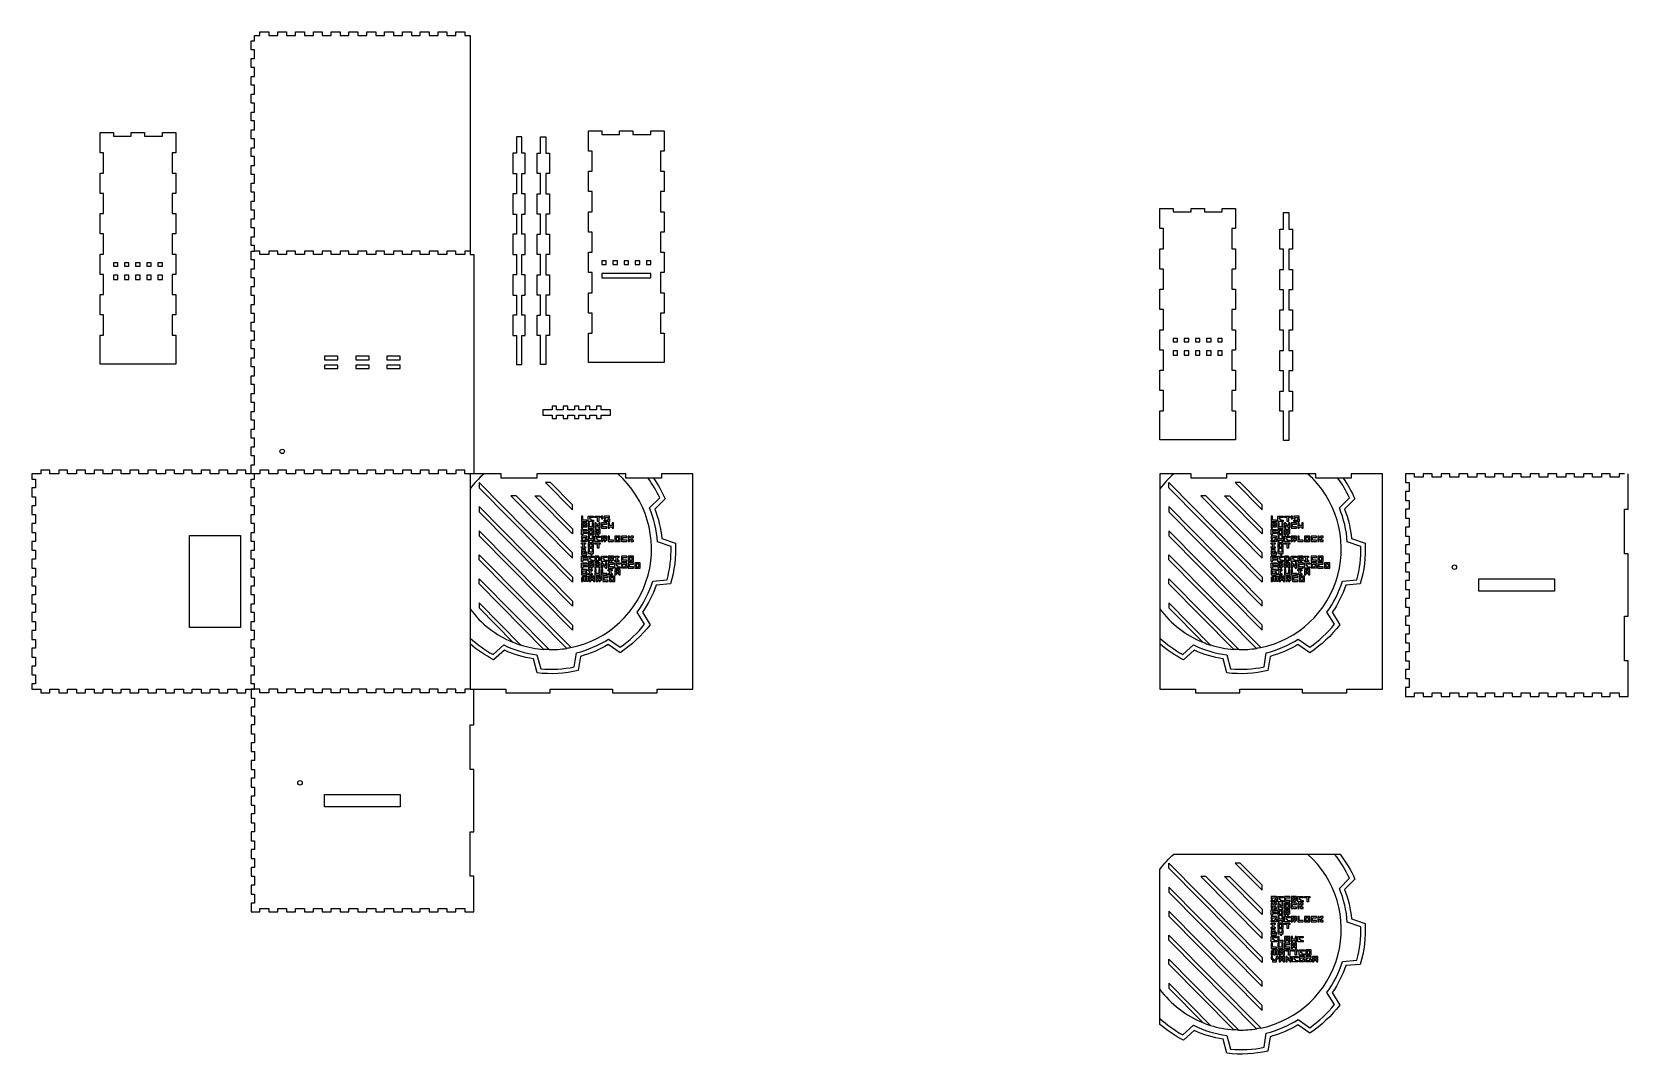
# Model space of a CAD drawing. Header units: millimetres. Extents: x 229 to 2022, y 32 to 1179.
import ezdxf

# ---------------------------------------------------------------- set-up
doc = ezdxf.new("R2010")
doc.units = ezdxf.units.MM
doc.header["$MEASUREMENT"] = 0
doc.layers.add('ENGRAVE', color=1, linetype='Continuous')
doc.layers.add('INCISIONE', color=3, linetype='Continuous')
doc.layers.add('TAGLIO', color=6, linetype='Continuous', true_color=0xff00ff)

msp = doc.modelspace()

# ---------------------------------------------------------------- linework, layer by layer
at = {"layer": 'ENGRAVE'}
for points in [[(846.2, 635.8), (846.2, 629.8), (852.2, 629.8), (852.2, 631.3), (847.7, 631.3), (847.7, 635.8), (846.2, 635.8)], [(846.2, 628.3), (846.2, 622.3), (847.7, 622.3), (847.7, 623.8), (852.2, 623.8), (852.2, 628.3), (846.2, 628.3)], [(849.2, 626.8), (849.2, 628.3)], [(849.7, 626.8), (849.7, 628.3)], [(853.7, 628.3), (853.7, 622.3), (859.7, 622.3), (859.7, 628.3), (858.2, 628.3), (858.2, 623.8), (855.2, 623.8), (855.2, 628.3), (853.7, 628.3)], [(861.2, 634.3), (861.2, 635.8), (867.2, 635.8), (867.2, 634.3), (865.7, 634.3), (865.7, 629.8), (864.2, 629.8), (864.2, 634.3), (861.2, 634.3)], [(861.2, 628.3), (861.2, 622.3), (862.7, 622.3), (862.7, 625.3), (864.2, 625.3), (864.2, 623.8), (865.7, 623.8), (865.7, 622.3), (867.2, 622.3), (867.2, 628.3), (865.7, 628.3), (865.7, 625.3), (864.2, 625.3), (864.2, 626.8), (862.7, 626.8), (862.7, 628.3), (861.2, 628.3)], [(868.7, 635.8), (868.7, 632.8), (870.2, 632.8), (870.2, 635.8), (868.7, 635.8)], [(868.7, 628.3), (868.7, 622.3), (874.7, 622.3), (874.7, 623.8), (870.2, 623.8), (870.2, 626.8), (874.7, 626.8), (874.7, 628.3), (868.7, 628.3)], [(876.2, 632.8), (877.7, 632.8), (877.7, 629.8), (871.7, 629.8), (871.7, 631.3), (876.2, 631.3), (876.2, 632.8)], [(876.2, 628.3), (876.2, 622.3), (877.7, 622.3), (877.7, 623.8), (880.7, 623.8), (880.7, 622.3), (882.2, 622.3), (882.2, 628.3), (880.7, 628.3), (880.7, 625.3), (877.7, 625.3), (877.7, 628.3), (876.2, 628.3)], [(1620.7, 635.8), (1620.7, 629.8), (1626.7, 629.8), (1626.7, 631.3), (1622.2, 631.3), (1622.2, 635.8), (1620.7, 635.8)], [(1620.7, 628.3), (1620.7, 622.3), (1622.2, 622.3), (1622.2, 623.8), (1626.7, 623.8), (1626.7, 628.3), (1620.7, 628.3)], [(1623.7, 626.8), (1623.7, 628.3)], [(1624.2, 626.8), (1624.2, 628.3)], [(1628.2, 628.3), (1628.2, 622.3), (1634.2, 622.3), (1634.2, 628.3), (1632.7, 628.3), (1632.7, 623.8), (1629.7, 623.8), (1629.7, 628.3), (1628.2, 628.3)], [(1635.7, 634.3), (1635.7, 635.8), (1641.7, 635.8), (1641.7, 634.3), (1640.2, 634.3), (1640.2, 629.8), (1638.7, 629.8), (1638.7, 634.3), (1635.7, 634.3)], [(1635.7, 628.3), (1635.7, 622.3), (1637.2, 622.3), (1637.2, 625.3), (1638.7, 625.3), (1638.7, 623.8), (1640.2, 623.8), (1640.2, 622.3), (1641.7, 622.3), (1641.7, 628.3), (1640.2, 628.3), (1640.2, 625.3), (1638.7, 625.3), (1638.7, 626.8), (1637.2, 626.8), (1637.2, 628.3), (1635.7, 628.3)], [(1643.2, 635.8), (1643.2, 632.8), (1644.7, 632.8), (1644.7, 635.8), (1643.2, 635.8)], [(1643.2, 628.3), (1643.2, 622.3), (1649.2, 622.3), (1649.2, 623.8), (1644.7, 623.8), (1644.7, 626.8), (1649.2, 626.8), (1649.2, 628.3), (1643.2, 628.3)], [(1650.7, 632.8), (1652.2, 632.8), (1652.2, 629.8), (1646.2, 629.8), (1646.2, 631.3), (1650.7, 631.3), (1650.7, 632.8)], [(1650.7, 628.3), (1650.7, 622.3), (1652.2, 622.3), (1652.2, 623.8), (1655.2, 623.8), (1655.2, 622.3), (1656.7, 622.3), (1656.7, 628.3), (1655.2, 628.3), (1655.2, 625.3), (1652.2, 625.3), (1652.2, 628.3), (1650.7, 628.3)], [(846.2, 620.8), (852.2, 620.8), (852.2, 619.3), (847.7, 619.3), (847.7, 617.8), (852.2, 617.8), (852.2, 616.3), (847.7, 616.3), (847.7, 614.8), (846.2, 614.8), (846.2, 620.8)], [(850.7, 610.3), (852.2, 610.3), (852.2, 607.3), (846.2, 607.3), (846.2, 608.8), (850.7, 608.8), (850.7, 610.3)], [(847.7, 625.3), (850.7, 625.3), (850.7, 626.8), (847.7, 626.8), (847.7, 625.3)], [(853.7, 620.8), (853.7, 614.8), (859.7, 614.8), (859.7, 620.8), (853.7, 620.8)], [(853.7, 613.3), (853.7, 607.3), (855.2, 607.3), (855.2, 608.8), (858.2, 608.8), (858.2, 607.3), (859.7, 607.3), (859.7, 613.3), (858.2, 613.3), (858.2, 610.3), (855.2, 610.3), (855.2, 613.3), (853.7, 613.3)], [(856.7, 619.3), (856.7, 620.8)], [(857.2, 619.3), (857.2, 620.8)], [(861.2, 620.8), (861.2, 614.8), (862.7, 614.8), (862.7, 616.3), (864.2, 616.3), (864.2, 614.8), (865.7, 614.8), (865.7, 616.3), (867.2, 616.3), (867.2, 620.8), (861.2, 620.8)], [(864.2, 619.3), (864.2, 620.8)], [(864.7, 619.3), (864.7, 620.8)], [(868.7, 613.3), (868.7, 607.3), (870.2, 607.3), (870.2, 608.8), (871.7, 608.8), (871.7, 607.3), (873.2, 607.3), (873.2, 608.8), (874.7, 608.8), (874.7, 613.3), (868.7, 613.3)], [(871.7, 611.8), (871.7, 613.3)], [(872.2, 611.8), (872.2, 613.3)], [(876.2, 613.3), (876.2, 607.3), (882.2, 607.3), (882.2, 608.8), (877.7, 608.8), (877.7, 613.3), (876.2, 613.3)], [(883.7, 613.3), (883.7, 607.3), (889.7, 607.3), (889.7, 613.3), (883.7, 613.3)], [(886.7, 611.8), (886.7, 613.3)], [(887.2, 611.8), (887.2, 613.3)], [(891.2, 613.3), (891.2, 607.3), (897.2, 607.3), (897.2, 608.8), (892.7, 608.8), (892.7, 611.8), (897.2, 611.8), (897.2, 613.3), (891.2, 613.3)], [(1620.7, 620.8), (1626.7, 620.8), (1626.7, 619.3), (1622.2, 619.3), (1622.2, 617.8), (1626.7, 617.8), (1626.7, 616.3), (1622.2, 616.3), (1622.2, 614.8), (1620.7, 614.8), (1620.7, 620.8)], [(1625.2, 610.3), (1626.7, 610.3), (1626.7, 607.3), (1620.7, 607.3), (1620.7, 608.8), (1625.2, 608.8), (1625.2, 610.3)], [(1622.2, 625.3), (1625.2, 625.3), (1625.2, 626.8), (1622.2, 626.8), (1622.2, 625.3)], [(1628.2, 620.8), (1628.2, 614.8), (1634.2, 614.8), (1634.2, 620.8), (1628.2, 620.8)], [(1628.2, 613.3), (1628.2, 607.3), (1629.7, 607.3), (1629.7, 608.8), (1632.7, 608.8), (1632.7, 607.3), (1634.2, 607.3), (1634.2, 613.3), (1632.7, 613.3), (1632.7, 610.3), (1629.7, 610.3), (1629.7, 613.3), (1628.2, 613.3)], [(1631.2, 619.3), (1631.2, 620.8)], [(1631.7, 619.3), (1631.7, 620.8)], [(1635.7, 620.8), (1635.7, 614.8), (1637.2, 614.8), (1637.2, 616.3), (1638.7, 616.3), (1638.7, 614.8), (1640.2, 614.8), (1640.2, 616.3), (1641.7, 616.3), (1641.7, 620.8), (1635.7, 620.8)], [(1638.7, 619.3), (1638.7, 620.8)], [(1639.2, 619.3), (1639.2, 620.8)], [(1643.2, 613.3), (1643.2, 607.3), (1644.7, 607.3), (1644.7, 608.8), (1646.2, 608.8), (1646.2, 607.3), (1647.7, 607.3), (1647.7, 608.8), (1649.2, 608.8), (1649.2, 613.3), (1643.2, 613.3)], [(1646.2, 611.8), (1646.2, 613.3)], [(1646.7, 611.8), (1646.7, 613.3)], [(1650.7, 613.3), (1650.7, 607.3), (1656.7, 607.3), (1656.7, 608.8), (1652.2, 608.8), (1652.2, 613.3), (1650.7, 613.3)], [(1658.2, 613.3), (1658.2, 607.3), (1664.2, 607.3), (1664.2, 613.3), (1658.2, 613.3)], [(1661.2, 611.8), (1661.2, 613.3)], [(1661.7, 611.8), (1661.7, 613.3)], [(1665.7, 613.3), (1665.7, 607.3), (1671.7, 607.3), (1671.7, 608.8), (1667.2, 608.8), (1667.2, 611.8), (1671.7, 611.8), (1671.7, 613.3), (1665.7, 613.3)], [(846.2, 598.3), (846.2, 592.3), (852.2, 592.3), (852.2, 595.3), (850.7, 595.3), (850.7, 593.8), (847.7, 593.8), (847.7, 596.8), (849.2, 596.8), (849.2, 595.3), (850.7, 595.3), (850.7, 596.8), (850.7, 598.3), (846.2, 598.3)], [(853.7, 605.8), (853.7, 599.8), (859.7, 599.8), (859.7, 605.8), (853.7, 605.8)], [(853.7, 598.3), (853.7, 593.8), (856.7, 593.8), (856.7, 592.3), (858.2, 592.3), (858.2, 593.8), (859.7, 593.8), (859.7, 598.3), (858.2, 598.3), (858.2, 595.3), (855.2, 595.3), (855.2, 598.3), (853.7, 598.3)], [(856.7, 604.3), (856.7, 605.8)], [(857.2, 604.3), (857.2, 605.8)], [(861.2, 604.3), (861.2, 605.8), (867.2, 605.8), (867.2, 604.3), (865.7, 604.3), (865.7, 599.8), (864.2, 599.8), (864.2, 604.3), (861.2, 604.3)], [(1620.7, 598.3), (1620.7, 592.3), (1626.7, 592.3), (1626.7, 595.3), (1625.2, 595.3), (1625.2, 593.8), (1622.2, 593.8), (1622.2, 596.8), (1623.7, 596.8), (1623.7, 595.3), (1625.2, 595.3), (1625.2, 596.8), (1625.2, 598.3), (1620.7, 598.3)], [(1628.2, 605.8), (1628.2, 599.8), (1634.2, 599.8), (1634.2, 605.8), (1628.2, 605.8)], [(1628.2, 598.3), (1628.2, 593.8), (1631.2, 593.8), (1631.2, 592.3), (1632.7, 592.3), (1632.7, 593.8), (1634.2, 593.8), (1634.2, 598.3), (1632.7, 598.3), (1632.7, 595.3), (1629.7, 595.3), (1629.7, 598.3), (1628.2, 598.3)], [(1631.2, 604.3), (1631.2, 605.8)], [(1631.7, 604.3), (1631.7, 605.8)], [(1635.7, 604.3), (1635.7, 605.8), (1641.7, 605.8), (1641.7, 604.3), (1640.2, 604.3), (1640.2, 599.8), (1638.7, 599.8), (1638.7, 604.3), (1635.7, 604.3)], [(846.2, 590.8), (852.2, 590.8), (852.2, 589.3), (847.7, 589.3), (847.7, 587.8), (852.2, 587.8), (852.2, 586.3), (847.7, 586.3), (847.7, 584.8), (846.2, 584.8), (846.2, 590.8)], [(846.2, 583.3), (852.2, 583.3), (852.2, 581.8), (847.7, 581.8), (847.7, 580.3), (852.2, 580.3), (852.2, 578.8), (847.7, 578.8), (847.7, 577.3), (846.2, 577.3), (846.2, 583.3)], [(852.2, 575.8), (846.2, 575.8), (846.2, 569.8), (852.2, 569.8), (852.2, 572.8), (850.7, 572.8), (850.7, 571.3), (847.7, 571.3), (847.7, 574.3), (852.2, 574.3), (852.2, 575.8)], [(853.7, 583.3), (853.7, 577.3), (855.2, 577.3), (855.2, 578.8), (856.7, 578.8), (856.7, 577.3), (858.2, 577.3), (858.2, 578.8), (859.7, 578.8), (859.7, 583.3), (853.7, 583.3)], [(856.7, 581.8), (856.7, 583.3)], [(857.2, 581.8), (857.2, 583.3)], [(861.2, 590.8), (861.2, 584.8), (865.7, 584.8), (865.7, 586.3), (867.2, 586.3), (867.2, 589.3), (865.7, 589.3), (865.7, 590.8), (861.2, 590.8)], [(861.2, 575.9), (861.2, 569.9), (867.2, 569.9), (867.2, 575.9), (865.7, 575.9), (865.7, 571.4), (862.7, 571.4), (862.7, 575.9), (861.2, 575.9)], [(865.7, 589.3), (862.7, 589.3), (862.7, 586.3), (865.7, 586.3), (865.7, 589.3)], [(862.7, 580.3), (862.7, 580.3), (865.7, 580.3), (865.7, 581.8), (862.7, 581.8), (862.7, 580.3)], [(864.2, 581.8), (864.2, 583.3)], [(864.7, 581.8), (864.7, 583.3)], [(868.7, 583.3), (868.7, 577.3), (870.2, 577.3), (870.2, 580.3), (871.7, 580.3), (871.7, 578.8), (873.2, 578.8), (873.2, 577.3), (874.7, 577.3), (874.7, 583.3), (873.2, 583.3), (873.2, 580.3), (871.7, 580.3), (871.7, 581.8), (870.2, 581.8), (870.2, 583.3), (868.7, 583.3)], [(868.7, 575.9), (868.7, 569.9), (874.7, 569.9), (874.7, 571.4), (870.2, 571.4), (870.2, 575.9), (868.7, 575.9)], [(876.2, 590.8), (876.2, 584.8), (877.7, 584.8), (877.7, 586.3), (879.2, 586.3), (879.2, 584.8), (880.7, 584.8), (880.7, 586.3), (882.2, 586.3), (882.2, 590.8), (876.2, 590.8)], [(876.2, 583.3), (876.2, 577.3), (882.2, 577.3), (882.2, 578.8), (877.7, 578.8), (877.7, 581.8), (882.2, 581.8), (882.2, 583.3), (876.2, 583.3)], [(879.2, 589.3), (879.2, 590.8)], [(879.7, 589.3), (879.7, 590.8)], [(885.2, 572.9), (885.2, 572.9), (888.2, 572.9), (888.2, 574.4), (885.2, 574.4), (885.2, 572.9)], [(886.7, 574.4), (886.7, 575.9)], [(887.2, 574.4), (887.2, 575.9)], [(891.2, 590.8), (891.2, 584.8), (897.2, 584.8), (897.2, 586.3), (892.7, 586.3), (892.7, 589.3), (897.2, 589.3), (897.2, 590.8), (891.2, 590.8)], [(895.7, 580.3), (897.2, 580.3), (897.2, 577.3), (891.2, 577.3), (891.2, 578.8), (895.7, 578.8), (895.7, 580.3)], [(898.7, 590.8), (898.7, 584.8), (904.7, 584.8), (904.7, 590.8), (898.7, 590.8)], [(898.7, 583.3), (898.7, 577.3), (904.7, 577.3), (904.7, 578.8), (900.2, 578.8), (900.2, 581.8), (904.7, 581.8), (904.7, 583.3), (898.7, 583.3)], [(901.7, 589.3), (901.7, 590.8)], [(902.2, 589.3), (902.2, 590.8)], [(906.2, 583.3), (906.2, 577.3), (912.2, 577.3), (912.2, 583.3), (906.2, 583.3)], [(909.2, 581.8), (909.2, 583.3)], [(909.7, 581.8), (909.7, 583.3)], [(1620.7, 590.8), (1626.7, 590.8), (1626.7, 589.3), (1622.2, 589.3), (1622.2, 587.8), (1626.7, 587.8), (1626.7, 586.3), (1622.2, 586.3), (1622.2, 584.8), (1620.7, 584.8), (1620.7, 590.8)], [(1620.7, 583.3), (1626.7, 583.3), (1626.7, 581.8), (1622.2, 581.8), (1622.2, 580.3), (1626.7, 580.3), (1626.7, 578.8), (1622.2, 578.8), (1622.2, 577.3), (1620.7, 577.3), (1620.7, 583.3)], [(1626.7, 575.8), (1620.7, 575.8), (1620.7, 569.8), (1626.7, 569.8), (1626.7, 572.8), (1625.2, 572.8), (1625.2, 571.3), (1622.2, 571.3), (1622.2, 574.3), (1626.7, 574.3), (1626.7, 575.8)], [(1628.2, 583.3), (1628.2, 577.3), (1629.7, 577.3), (1629.7, 578.8), (1631.2, 578.8), (1631.2, 577.3), (1632.7, 577.3), (1632.7, 578.8), (1634.2, 578.8), (1634.2, 583.3), (1628.2, 583.3)], [(1631.2, 581.8), (1631.2, 583.3)], [(1631.7, 581.8), (1631.7, 583.3)], [(1635.7, 590.8), (1635.7, 584.8), (1640.2, 584.8), (1640.2, 586.3), (1641.7, 586.3), (1641.7, 589.3), (1640.2, 589.3), (1640.2, 590.8), (1635.7, 590.8)], [(1635.7, 575.9), (1635.7, 569.9), (1641.7, 569.9), (1641.7, 575.9), (1640.2, 575.9), (1640.2, 571.4), (1637.2, 571.4), (1637.2, 575.9), (1635.7, 575.9)], [(1640.2, 589.3), (1637.2, 589.3), (1637.2, 586.3), (1640.2, 586.3), (1640.2, 589.3)], [(1637.2, 580.3), (1637.2, 580.3), (1640.2, 580.3), (1640.2, 581.8), (1637.2, 581.8), (1637.2, 580.3)], [(1638.7, 581.8), (1638.7, 583.3)], [(1639.2, 581.8), (1639.2, 583.3)], [(1643.2, 583.3), (1643.2, 577.3), (1644.7, 577.3), (1644.7, 580.3), (1646.2, 580.3), (1646.2, 578.8), (1647.7, 578.8), (1647.7, 577.3), (1649.2, 577.3), (1649.2, 583.3), (1647.7, 583.3), (1647.7, 580.3), (1646.2, 580.3), (1646.2, 581.8), (1644.7, 581.8), (1644.7, 583.3), (1643.2, 583.3)], [(1643.2, 575.9), (1643.2, 569.9), (1649.2, 569.9), (1649.2, 571.4), (1644.7, 571.4), (1644.7, 575.9), (1643.2, 575.9)], [(1650.7, 590.8), (1650.7, 584.8), (1652.2, 584.8), (1652.2, 586.3), (1653.7, 586.3), (1653.7, 584.8), (1655.2, 584.8), (1655.2, 586.3), (1656.7, 586.3), (1656.7, 590.8), (1650.7, 590.8)], [(1650.7, 583.3), (1650.7, 577.3), (1656.7, 577.3), (1656.7, 578.8), (1652.2, 578.8), (1652.2, 581.8), (1656.7, 581.8), (1656.7, 583.3), (1650.7, 583.3)], [(1653.7, 589.3), (1653.7, 590.8)], [(1654.2, 589.3), (1654.2, 590.8)], [(1659.7, 572.9), (1659.7, 572.9), (1662.7, 572.9), (1662.7, 574.4), (1659.7, 574.4), (1659.7, 572.9)], [(1661.2, 574.4), (1661.2, 575.9)], [(1661.7, 574.4), (1661.7, 575.9)], [(1665.7, 590.8), (1665.7, 584.8), (1671.7, 584.8), (1671.7, 586.3), (1667.2, 586.3), (1667.2, 589.3), (1671.7, 589.3), (1671.7, 590.8), (1665.7, 590.8)], [(1670.2, 580.3), (1671.7, 580.3), (1671.7, 577.3), (1665.7, 577.3), (1665.7, 578.8), (1670.2, 578.8), (1670.2, 580.3)], [(1673.2, 590.8), (1673.2, 584.8), (1679.2, 584.8), (1679.2, 590.8), (1673.2, 590.8)], [(1673.2, 583.3), (1673.2, 577.3), (1679.2, 577.3), (1679.2, 578.8), (1674.7, 578.8), (1674.7, 581.8), (1679.2, 581.8), (1679.2, 583.3), (1673.2, 583.3)], [(1676.2, 589.3), (1676.2, 590.8)], [(1676.7, 589.3), (1676.7, 590.8)], [(1680.7, 583.3), (1680.7, 577.3), (1686.7, 577.3), (1686.7, 583.3), (1680.7, 583.3)], [(1683.7, 581.8), (1683.7, 583.3)], [(1684.2, 581.8), (1684.2, 583.3)], [(846.2, 566.8), (846.2, 562.3), (847.7, 562.3), (847.7, 566.8), (846.2, 566.8)], [(847.7, 566.8), (847.7, 568.3), (853.7, 568.3), (853.7, 562.3), (852.2, 562.3), (852.2, 566.8), (850.7, 566.8), (850.7, 562.3), (849.2, 562.3), (849.2, 566.8), (847.7, 566.8)], [(856.7, 565.3), (856.7, 565.3), (859.7, 565.3), (859.7, 566.8), (856.7, 566.8), (856.7, 565.3)], [(858.2, 566.8), (858.2, 568.3)], [(858.7, 566.8), (858.7, 568.3)], [(862.7, 568.3), (862.7, 562.3), (864.2, 562.3), (864.2, 563.8), (865.7, 563.8), (865.7, 562.3), (867.2, 562.3), (867.2, 563.8), (868.7, 563.8), (868.7, 568.3), (862.7, 568.3)], [(865.7, 566.8), (865.7, 568.3)], [(866.2, 566.8), (866.2, 568.3)], [(870.2, 568.3), (870.2, 562.3), (876.2, 562.3), (876.2, 563.8), (871.7, 563.8), (871.7, 566.8), (876.2, 566.8), (876.2, 568.3), (870.2, 568.3)], [(877.7, 568.3), (877.7, 562.3), (883.7, 562.3), (883.7, 568.3), (877.7, 568.3)], [(880.7, 566.8), (880.7, 568.3)], [(881.2, 566.8), (881.2, 568.3)], [(1620.7, 566.8), (1620.7, 562.3), (1622.2, 562.3), (1622.2, 566.8), (1620.7, 566.8)], [(1622.2, 566.8), (1622.2, 568.3), (1628.2, 568.3), (1628.2, 562.3), (1626.7, 562.3), (1626.7, 566.8), (1625.2, 566.8), (1625.2, 562.3), (1623.7, 562.3), (1623.7, 566.8), (1622.2, 566.8)], [(1631.2, 565.3), (1631.2, 565.3), (1634.2, 565.3), (1634.2, 566.8), (1631.2, 566.8), (1631.2, 565.3)], [(1632.7, 566.8), (1632.7, 568.3)], [(1633.2, 566.8), (1633.2, 568.3)], [(1637.2, 568.3), (1637.2, 562.3), (1638.7, 562.3), (1638.7, 563.8), (1640.2, 563.8), (1640.2, 562.3), (1641.7, 562.3), (1641.7, 563.8), (1643.2, 563.8), (1643.2, 568.3), (1637.2, 568.3)], [(1640.2, 566.8), (1640.2, 568.3)], [(1640.7, 566.8), (1640.7, 568.3)], [(1644.7, 568.3), (1644.7, 562.3), (1650.7, 562.3), (1650.7, 563.8), (1646.2, 563.8), (1646.2, 566.8), (1650.7, 566.8), (1650.7, 568.3), (1644.7, 568.3)], [(1652.2, 568.3), (1652.2, 562.3), (1658.2, 562.3), (1658.2, 568.3), (1652.2, 568.3)], [(1655.2, 566.8), (1655.2, 568.3)], [(1655.7, 566.8), (1655.7, 568.3)], [(1625.2, 205.8), (1626.7, 205.8), (1626.7, 202.8), (1620.7, 202.8), (1620.7, 204.3), (1625.2, 204.3), (1625.2, 205.8)], [(1628.2, 201.3), (1628.2, 195.3), (1629.7, 195.3), (1629.7, 198.3), (1631.2, 198.3), (1631.2, 196.8), (1632.7, 196.8), (1632.7, 195.3), (1634.2, 195.3), (1634.2, 201.3), (1632.7, 201.3), (1632.7, 198.3), (1631.2, 198.3), (1631.2, 199.8), (1629.7, 199.8), (1629.7, 201.3), (1628.2, 201.3)], [(1635.7, 208.8), (1635.7, 202.8), (1641.7, 202.8), (1641.7, 204.3), (1637.2, 204.3), (1637.2, 207.3), (1641.7, 207.3), (1641.7, 208.8), (1635.7, 208.8)], [(1635.7, 201.3), (1635.7, 195.3), (1641.7, 195.3), (1641.7, 201.3), (1635.7, 201.3)], [(1638.7, 199.8), (1638.7, 201.3)], [(1639.2, 199.8), (1639.2, 201.3)], [(1643.2, 208.8), (1643.2, 202.8), (1644.7, 202.8), (1644.7, 204.3), (1646.2, 204.3), (1646.2, 202.8), (1647.7, 202.8), (1647.7, 204.3), (1649.2, 204.3), (1649.2, 208.8), (1643.2, 208.8)], [(1643.2, 201.3), (1643.2, 195.3), (1649.2, 195.3), (1649.2, 196.8), (1644.7, 196.8), (1644.7, 199.8), (1649.2, 199.8), (1649.2, 201.3), (1643.2, 201.3)], [(1646.2, 207.3), (1646.2, 208.8)], [(1646.7, 207.3), (1646.7, 208.8)], [(1658.2, 207.3), (1658.2, 208.8), (1664.2, 208.8), (1664.2, 207.3), (1662.7, 207.3), (1662.7, 202.8), (1661.2, 202.8), (1661.2, 207.3), (1658.2, 207.3)], [(1620.7, 193.8), (1626.7, 193.8), (1626.7, 192.3), (1622.2, 192.3), (1622.2, 190.8), (1626.7, 190.8), (1626.7, 189.3), (1622.2, 189.3), (1622.2, 187.8), (1620.7, 187.8), (1620.7, 193.8)], [(1625.2, 183.3), (1626.7, 183.3), (1626.7, 180.3), (1620.7, 180.3), (1620.7, 181.8), (1625.2, 181.8), (1625.2, 183.3)], [(1628.2, 193.8), (1628.2, 187.8), (1634.2, 187.8), (1634.2, 193.8), (1628.2, 193.8)], [(1628.2, 186.3), (1628.2, 180.3), (1629.7, 180.3), (1629.7, 181.8), (1632.7, 181.8), (1632.7, 180.3), (1634.2, 180.3), (1634.2, 186.3), (1632.7, 186.3), (1632.7, 183.3), (1629.7, 183.3), (1629.7, 186.3), (1628.2, 186.3)], [(1631.2, 192.3), (1631.2, 193.8)], [(1631.7, 192.3), (1631.7, 193.8)], [(1635.7, 193.8), (1635.7, 187.8), (1637.2, 187.8), (1637.2, 189.3), (1638.7, 189.3), (1638.7, 187.8), (1640.2, 187.8), (1640.2, 189.3), (1641.7, 189.3), (1641.7, 193.8), (1635.7, 193.8)], [(1638.7, 192.3), (1638.7, 193.8)], [(1639.2, 192.3), (1639.2, 193.8)], [(1643.2, 186.3), (1643.2, 180.3), (1644.7, 180.3), (1644.7, 181.8), (1646.2, 181.8), (1646.2, 180.3), (1647.7, 180.3), (1647.7, 181.8), (1649.2, 181.8), (1649.2, 186.3), (1643.2, 186.3)], [(1646.2, 184.8), (1646.2, 186.3)], [(1646.7, 184.8), (1646.7, 186.3)], [(1650.7, 186.3), (1650.7, 180.3), (1656.7, 180.3), (1656.7, 181.8), (1652.2, 181.8), (1652.2, 186.3), (1650.7, 186.3)], [(1658.2, 186.3), (1658.2, 180.3), (1664.2, 180.3), (1664.2, 186.3), (1658.2, 186.3)], [(1661.2, 184.8), (1661.2, 186.3)], [(1661.7, 184.8), (1661.7, 186.3)], [(1665.7, 186.3), (1665.7, 180.3), (1671.7, 180.3), (1671.7, 181.8), (1667.2, 181.8), (1667.2, 184.8), (1671.7, 184.8), (1671.7, 186.3), (1665.7, 186.3)], [(1620.7, 171.3), (1620.7, 165.3), (1626.7, 165.3), (1626.7, 168.3), (1625.2, 168.3), (1625.2, 166.8), (1622.2, 166.8), (1622.2, 169.8), (1623.7, 169.8), (1623.7, 168.3), (1625.2, 168.3), (1625.2, 169.8), (1625.2, 171.3), (1620.7, 171.3)], [(1628.2, 178.8), (1628.2, 172.8), (1634.2, 172.8), (1634.2, 178.8), (1628.2, 178.8)], [(1628.2, 171.3), (1628.2, 166.8), (1631.2, 166.8), (1631.2, 165.3), (1632.7, 165.3), (1632.7, 166.8), (1634.2, 166.8), (1634.2, 171.3), (1632.7, 171.3), (1632.7, 168.3), (1629.7, 168.3), (1629.7, 171.3), (1628.2, 171.3)], [(1628.2, 163.8), (1628.2, 157.8), (1634.2, 157.8), (1634.2, 159.3), (1629.7, 159.3), (1629.7, 163.8), (1628.2, 163.8)], [(1631.2, 177.3), (1631.2, 178.8)], [(1631.7, 177.3), (1631.7, 178.8)], [(1635.7, 177.3), (1635.7, 178.8), (1641.7, 178.8), (1641.7, 177.3), (1640.2, 177.3), (1640.2, 172.8), (1638.7, 172.8), (1638.7, 177.3), (1635.7, 177.3)], [(1637.2, 160.8), (1637.2, 160.8), (1640.2, 160.8), (1640.2, 162.3), (1637.2, 162.3), (1637.2, 160.8)], [(1638.7, 162.3), (1638.7, 163.8)], [(1639.2, 162.3), (1639.2, 163.8)], [(1643.2, 163.8), (1643.2, 157.8), (1644.7, 157.8), (1644.7, 159.3), (1647.7, 159.3), (1647.7, 157.8), (1649.2, 157.8), (1649.2, 163.8), (1647.7, 163.8), (1647.7, 160.8), (1644.7, 160.8), (1644.7, 163.8), (1643.2, 163.8)], [(1620.7, 156.4), (1620.7, 150.4), (1626.7, 150.4), (1626.7, 151.9), (1622.2, 151.9), (1622.2, 156.4), (1620.7, 156.4)], [(1620.7, 147.4), (1620.7, 142.9), (1622.2, 142.9), (1622.2, 147.4), (1620.7, 147.4)], [(1622.2, 147.4), (1622.2, 148.9), (1628.2, 148.9), (1628.2, 142.9), (1626.7, 142.9), (1626.7, 147.4), (1625.2, 147.4), (1625.2, 142.9), (1623.7, 142.9), (1623.7, 147.4), (1622.2, 147.4)], [(1628.2, 156.4), (1628.2, 150.4), (1634.2, 150.4), (1634.2, 156.4), (1632.7, 156.4), (1632.7, 151.9), (1629.7, 151.9), (1629.7, 156.4), (1628.2, 156.4)], [(1631.2, 145.8), (1631.2, 145.8), (1634.2, 145.8), (1634.2, 147.3), (1631.2, 147.3), (1631.2, 145.8)], [(1632.7, 147.3), (1632.7, 148.8)], [(1633.2, 147.3), (1633.2, 148.8)], [(1635.7, 156.4), (1635.7, 150.4), (1641.7, 150.4), (1641.7, 151.9), (1637.2, 151.9), (1637.2, 154.9), (1641.7, 154.9), (1641.7, 156.4), (1635.7, 156.4)], [(1637.2, 147.3), (1637.2, 148.8), (1643.2, 148.8), (1643.2, 147.3), (1641.7, 147.3), (1641.7, 142.8), (1640.2, 142.8), (1640.2, 147.3), (1637.2, 147.3)], [(1644.7, 153.3), (1644.7, 153.3), (1647.7, 153.3), (1647.7, 154.8), (1644.7, 154.8), (1644.7, 153.3)], [(1644.7, 147.2), (1644.7, 148.7), (1650.7, 148.7), (1650.7, 147.2), (1649.2, 147.2), (1649.2, 142.7), (1647.7, 142.7), (1647.7, 147.2), (1644.7, 147.2)], [(1646.2, 154.8), (1646.2, 156.3)], [(1646.7, 154.8), (1646.7, 156.3)], [(1659.7, 148.7), (1659.7, 142.7), (1665.7, 142.7), (1665.7, 148.7), (1659.7, 148.7)], [(1662.7, 147.2), (1662.7, 148.7)], [(1663.2, 147.2), (1663.2, 148.7)], [(1622.2, 141.3), (1620.7, 141.3), (1620.7, 138.3), (1622.2, 138.3), (1622.2, 135.3), (1626.7, 135.3), (1626.7, 138.3), (1626.7, 141.3), (1628.2, 141.3), (1628.2, 138.3), (1626.7, 138.3), (1625.2, 138.3), (1625.2, 136.8), (1623.7, 136.8), (1623.7, 138.3), (1622.2, 138.3), (1622.2, 141.3)], [(1631.2, 138.3), (1631.2, 138.3), (1634.2, 138.3), (1634.2, 139.8), (1631.2, 139.8), (1631.2, 138.3)], [(1632.7, 139.8), (1632.7, 141.3)], [(1633.2, 139.8), (1633.2, 141.3)], [(1637.2, 141.3), (1637.2, 135.3), (1638.7, 135.3), (1638.7, 138.3), (1640.2, 138.3), (1640.2, 136.8), (1641.7, 136.8), (1641.7, 135.3), (1643.2, 135.3), (1643.2, 141.3), (1641.7, 141.3), (1641.7, 138.3), (1640.2, 138.3), (1640.2, 139.8), (1638.7, 139.8), (1638.7, 141.3), (1637.2, 141.3)], [(1656.7, 138.3), (1658.2, 138.3), (1658.2, 135.3), (1652.2, 135.3), (1652.2, 136.8), (1656.7, 136.8), (1656.7, 138.3)], [(1664.2, 138.3), (1665.7, 138.3), (1665.7, 135.3), (1659.7, 135.3), (1659.7, 136.8), (1664.2, 136.8), (1664.2, 138.3)], [(1668.7, 138.3), (1668.7, 138.3), (1671.7, 138.3), (1671.7, 139.8), (1668.7, 139.8), (1668.7, 138.3)], [(1670.2, 139.8), (1670.2, 141.3)], [(1670.7, 139.8), (1670.7, 141.3)]]:
    msp.add_lwpolyline(points, dxfattribs=at)
for points in [[(853.7, 635.8), (859.7, 635.8), (859.7, 634.3), (855.2, 634.3), (855.2, 632.8), (856.7, 632.8), (856.7, 631.3), (859.7, 631.3), (859.7, 629.8), (853.7, 629.8)], [(871.7, 635.8), (871.7, 632.8), (873.2, 632.8), (873.2, 634.3), (877.7, 634.3), (877.7, 635.8)], [(1628.2, 635.8), (1634.2, 635.8), (1634.2, 634.3), (1629.7, 634.3), (1629.7, 632.8), (1631.2, 632.8), (1631.2, 631.3), (1634.2, 631.3), (1634.2, 629.8), (1628.2, 629.8)], [(1646.2, 635.8), (1646.2, 632.8), (1647.7, 632.8), (1647.7, 634.3), (1652.2, 634.3), (1652.2, 635.8)], [(846.2, 613.3), (846.2, 610.3), (847.7, 610.3), (847.7, 611.8), (852.2, 611.8), (852.2, 613.3)], [(855.2, 619.3), (855.2, 616.3), (858.2, 616.3), (858.2, 619.3)], [(861.2, 613.3), (867.2, 613.3), (867.2, 611.8), (862.7, 611.8), (862.7, 610.3), (864.2, 610.3), (864.2, 608.8), (867.2, 608.8), (867.2, 607.3), (861.2, 607.3)], [(865.7, 617.8), (865.7, 619.3), (862.7, 619.3), (862.7, 617.8)], [(873.2, 610.3), (873.2, 611.8), (870.2, 611.8), (870.2, 610.3)], [(885.2, 611.8), (885.2, 608.8), (888.2, 608.8), (888.2, 611.8)], [(903.2, 608.8), (903.2, 611.8), (904.7, 611.8), (904.7, 613.3), (901.7, 613.3), (901.7, 611.8), (900.2, 611.8), (900.2, 613.3), (898.7, 613.3), (898.7, 607.3), (900.2, 607.3), (900.2, 610.3), (901.7, 610.3), (901.7, 607.3), (904.7, 607.3), (904.7, 608.8)], [(1620.7, 613.3), (1620.7, 610.3), (1622.2, 610.3), (1622.2, 611.8), (1626.7, 611.8), (1626.7, 613.3)], [(1629.7, 619.3), (1629.7, 616.3), (1632.7, 616.3), (1632.7, 619.3)], [(1635.7, 613.3), (1641.7, 613.3), (1641.7, 611.8), (1637.2, 611.8), (1637.2, 610.3), (1638.7, 610.3), (1638.7, 608.8), (1641.7, 608.8), (1641.7, 607.3), (1635.7, 607.3)], [(1640.2, 617.8), (1640.2, 619.3), (1637.2, 619.3), (1637.2, 617.8)], [(1647.7, 610.3), (1647.7, 611.8), (1644.7, 611.8), (1644.7, 610.3)], [(1659.7, 611.8), (1659.7, 608.8), (1662.7, 608.8), (1662.7, 611.8)], [(1677.7, 608.8), (1677.7, 611.8), (1679.2, 611.8), (1679.2, 613.3), (1676.2, 613.3), (1676.2, 611.8), (1674.7, 611.8), (1674.7, 613.3), (1673.2, 613.3), (1673.2, 607.3), (1674.7, 607.3), (1674.7, 610.3), (1676.2, 610.3), (1676.2, 607.3), (1679.2, 607.3), (1679.2, 608.8)], [(850.7, 605.8), (850.7, 604.3), (849.2, 604.3), (849.2, 601.3), (850.7, 601.3), (850.7, 599.8), (846.2, 599.8), (846.2, 601.3), (847.7, 601.3), (847.7, 604.3), (846.2, 604.3), (846.2, 605.8)], [(855.2, 604.3), (855.2, 601.3), (858.2, 601.3), (858.2, 604.3)], [(1625.2, 605.8), (1625.2, 604.3), (1623.7, 604.3), (1623.7, 601.3), (1625.2, 601.3), (1625.2, 599.8), (1620.7, 599.8), (1620.7, 601.3), (1622.2, 601.3), (1622.2, 604.3), (1620.7, 604.3), (1620.7, 605.8)], [(1629.7, 604.3), (1629.7, 601.3), (1632.7, 601.3), (1632.7, 604.3)], [(853.7, 590.8), (859.7, 590.8), (859.7, 589.3), (855.2, 589.3), (855.2, 587.8), (856.7, 587.8), (856.7, 586.3), (859.7, 586.3), (859.7, 584.8), (853.7, 584.8)], [(858.2, 575.9), (858.2, 574.4), (856.7, 574.4), (856.7, 571.4), (858.2, 571.4), (858.2, 569.9), (853.7, 569.9), (853.7, 571.4), (855.2, 571.4), (855.2, 574.4), (853.7, 574.4), (853.7, 575.9)], [(858.2, 580.3), (858.2, 581.8), (855.2, 581.8), (855.2, 580.3)], [(861.2, 577.3), (862.7, 577.3), (862.7, 578.8), (865.7, 578.8), (865.7, 577.3), (867.2, 577.3), (867.2, 583.3), (861.2, 583.3)], [(868.7, 590.8), (874.7, 590.8), (874.7, 589.3), (870.2, 589.3), (870.2, 587.8), (871.7, 587.8), (871.7, 586.3), (874.7, 586.3), (874.7, 584.8), (868.7, 584.8)], [(880.7, 575.9), (880.7, 574.4), (879.2, 574.4), (879.2, 571.4), (880.7, 571.4), (880.7, 569.9), (876.2, 569.9), (876.2, 571.4), (877.7, 571.4), (877.7, 574.4), (876.2, 574.4), (876.2, 575.9)], [(880.7, 587.8), (880.7, 589.3), (877.7, 589.3), (877.7, 587.8)], [(888.2, 590.8), (888.2, 589.3), (886.7, 589.3), (886.7, 586.3), (888.2, 586.3), (888.2, 584.8), (883.7, 584.8), (883.7, 586.3), (885.2, 586.3), (885.2, 589.3), (883.7, 589.3), (883.7, 590.8)], [(883.7, 583.3), (889.7, 583.3), (889.7, 581.8), (885.2, 581.8), (885.2, 580.3), (886.7, 580.3), (886.7, 578.8), (889.7, 578.8), (889.7, 577.3), (883.7, 577.3)], [(883.7, 569.9), (885.2, 569.9), (885.2, 571.4), (888.2, 571.4), (888.2, 569.9), (889.7, 569.9), (889.7, 575.9), (883.7, 575.9)], [(891.2, 583.3), (891.2, 580.3), (892.7, 580.3), (892.7, 581.8), (897.2, 581.8), (897.2, 583.3)], [(900.2, 589.3), (900.2, 586.3), (903.2, 586.3), (903.2, 589.3)], [(907.7, 581.8), (907.7, 578.8), (910.7, 578.8), (910.7, 581.8)], [(1628.2, 590.8), (1634.2, 590.8), (1634.2, 589.3), (1629.7, 589.3), (1629.7, 587.8), (1631.2, 587.8), (1631.2, 586.3), (1634.2, 586.3), (1634.2, 584.8), (1628.2, 584.8)], [(1632.7, 575.9), (1632.7, 574.4), (1631.2, 574.4), (1631.2, 571.4), (1632.7, 571.4), (1632.7, 569.9), (1628.2, 569.9), (1628.2, 571.4), (1629.7, 571.4), (1629.7, 574.4), (1628.2, 574.4), (1628.2, 575.9)], [(1632.7, 580.3), (1632.7, 581.8), (1629.7, 581.8), (1629.7, 580.3)], [(1635.7, 577.3), (1637.2, 577.3), (1637.2, 578.8), (1640.2, 578.8), (1640.2, 577.3), (1641.7, 577.3), (1641.7, 583.3), (1635.7, 583.3)], [(1643.2, 590.8), (1649.2, 590.8), (1649.2, 589.3), (1644.7, 589.3), (1644.7, 587.8), (1646.2, 587.8), (1646.2, 586.3), (1649.2, 586.3), (1649.2, 584.8), (1643.2, 584.8)], [(1655.2, 575.9), (1655.2, 574.4), (1653.7, 574.4), (1653.7, 571.4), (1655.2, 571.4), (1655.2, 569.9), (1650.7, 569.9), (1650.7, 571.4), (1652.2, 571.4), (1652.2, 574.4), (1650.7, 574.4), (1650.7, 575.9)], [(1655.2, 587.8), (1655.2, 589.3), (1652.2, 589.3), (1652.2, 587.8)], [(1662.7, 590.8), (1662.7, 589.3), (1661.2, 589.3), (1661.2, 586.3), (1662.7, 586.3), (1662.7, 584.8), (1658.2, 584.8), (1658.2, 586.3), (1659.7, 586.3), (1659.7, 589.3), (1658.2, 589.3), (1658.2, 590.8)], [(1658.2, 583.3), (1664.2, 583.3), (1664.2, 581.8), (1659.7, 581.8), (1659.7, 580.3), (1661.2, 580.3), (1661.2, 578.8), (1664.2, 578.8), (1664.2, 577.3), (1658.2, 577.3)], [(1658.2, 569.9), (1659.7, 569.9), (1659.7, 571.4), (1662.7, 571.4), (1662.7, 569.9), (1664.2, 569.9), (1664.2, 575.9), (1658.2, 575.9)], [(1665.7, 583.3), (1665.7, 580.3), (1667.2, 580.3), (1667.2, 581.8), (1671.7, 581.8), (1671.7, 583.3)], [(1674.7, 589.3), (1674.7, 586.3), (1677.7, 586.3), (1677.7, 589.3)], [(1682.2, 581.8), (1682.2, 578.8), (1685.2, 578.8), (1685.2, 581.8)], [(855.2, 562.3), (856.7, 562.3), (856.7, 563.8), (859.7, 563.8), (859.7, 562.3), (861.2, 562.3), (861.2, 568.3), (855.2, 568.3)], [(867.2, 565.3), (867.2, 566.8), (864.2, 566.8), (864.2, 565.3)], [(879.2, 566.8), (879.2, 563.8), (882.2, 563.8), (882.2, 566.8)], [(1629.7, 562.3), (1631.2, 562.3), (1631.2, 563.8), (1634.2, 563.8), (1634.2, 562.3), (1635.7, 562.3), (1635.7, 568.3), (1629.7, 568.3)], [(1641.7, 565.3), (1641.7, 566.8), (1638.7, 566.8), (1638.7, 565.3)], [(1653.7, 566.8), (1653.7, 563.8), (1656.7, 563.8), (1656.7, 566.8)], [(1620.7, 208.8), (1620.7, 205.8), (1622.2, 205.8), (1622.2, 207.3), (1626.7, 207.3), (1626.7, 208.8)], [(1625.2, 196.8), (1625.2, 199.8), (1626.7, 199.8), (1626.7, 201.3), (1623.7, 201.3), (1623.7, 199.8), (1622.2, 199.8), (1622.2, 201.3), (1620.7, 201.3), (1620.7, 195.3), (1622.2, 195.3), (1622.2, 198.3), (1623.7, 198.3), (1623.7, 195.3), (1626.7, 195.3), (1626.7, 196.8)], [(1628.2, 208.8), (1634.2, 208.8), (1634.2, 207.3), (1629.7, 207.3), (1629.7, 205.8), (1631.2, 205.8), (1631.2, 204.3), (1634.2, 204.3), (1634.2, 202.8), (1628.2, 202.8)], [(1637.2, 199.8), (1637.2, 196.8), (1640.2, 196.8), (1640.2, 199.8)], [(1647.7, 205.8), (1647.7, 207.3), (1644.7, 207.3), (1644.7, 205.8)], [(1650.7, 208.8), (1656.7, 208.8), (1656.7, 207.3), (1652.2, 207.3), (1652.2, 205.8), (1653.7, 205.8), (1653.7, 204.3), (1656.7, 204.3), (1656.7, 202.8), (1650.7, 202.8)], [(1655.2, 196.8), (1655.2, 199.8), (1656.7, 199.8), (1656.7, 201.3), (1653.7, 201.3), (1653.7, 199.8), (1652.2, 199.8), (1652.2, 201.3), (1650.7, 201.3), (1650.7, 195.3), (1652.2, 195.3), (1652.2, 198.3), (1653.7, 198.3), (1653.7, 195.3), (1656.7, 195.3), (1656.7, 196.8)], [(1620.7, 186.3), (1620.7, 183.3), (1622.2, 183.3), (1622.2, 184.8), (1626.7, 184.8), (1626.7, 186.3)], [(1629.7, 192.3), (1629.7, 189.3), (1632.7, 189.3), (1632.7, 192.3)], [(1635.7, 186.3), (1641.7, 186.3), (1641.7, 184.8), (1637.2, 184.8), (1637.2, 183.3), (1638.7, 183.3), (1638.7, 181.8), (1641.7, 181.8), (1641.7, 180.3), (1635.7, 180.3)], [(1640.2, 190.8), (1640.2, 192.3), (1637.2, 192.3), (1637.2, 190.8)], [(1647.7, 183.3), (1647.7, 184.8), (1644.7, 184.8), (1644.7, 183.3)], [(1659.7, 184.8), (1659.7, 181.8), (1662.7, 181.8), (1662.7, 184.8)], [(1677.7, 181.8), (1677.7, 184.8), (1679.2, 184.8), (1679.2, 186.3), (1676.2, 186.3), (1676.2, 184.8), (1674.7, 184.8), (1674.7, 186.3), (1673.2, 186.3), (1673.2, 180.3), (1674.7, 180.3), (1674.7, 183.3), (1676.2, 183.3), (1676.2, 180.3), (1679.2, 180.3), (1679.2, 181.8)], [(1625.2, 178.8), (1625.2, 177.3), (1623.7, 177.3), (1623.7, 174.3), (1625.2, 174.3), (1625.2, 172.8), (1620.7, 172.8), (1620.7, 174.3), (1622.2, 174.3), (1622.2, 177.3), (1620.7, 177.3), (1620.7, 178.8)], [(1620.7, 163.8), (1626.7, 163.8), (1626.7, 162.3), (1622.2, 162.3), (1622.2, 160.8), (1623.7, 160.8), (1623.7, 159.3), (1626.7, 159.3), (1626.7, 157.8), (1620.7, 157.8)], [(1629.7, 177.3), (1629.7, 174.3), (1632.7, 174.3), (1632.7, 177.3)], [(1635.7, 157.8), (1637.2, 157.8), (1637.2, 159.3), (1640.2, 159.3), (1640.2, 157.8), (1641.7, 157.8), (1641.7, 163.8), (1635.7, 163.8)], [(1650.7, 163.8), (1656.7, 163.8), (1656.7, 162.3), (1652.2, 162.3), (1652.2, 160.8), (1653.7, 160.8), (1653.7, 159.3), (1656.7, 159.3), (1656.7, 157.8), (1650.7, 157.8)], [(1629.7, 142.8), (1631.2, 142.8), (1631.2, 144.3), (1634.2, 144.3), (1634.2, 142.8), (1635.7, 142.8), (1635.7, 148.8), (1629.7, 148.8)], [(1643.2, 150.3), (1644.7, 150.3), (1644.7, 151.8), (1647.7, 151.8), (1647.7, 150.3), (1649.2, 150.3), (1649.2, 156.3), (1643.2, 156.3)], [(1652.2, 148.7), (1658.2, 148.7), (1658.2, 147.2), (1653.7, 147.2), (1653.7, 145.7), (1655.2, 145.7), (1655.2, 144.2), (1658.2, 144.2), (1658.2, 142.7), (1652.2, 142.7)], [(1661.2, 147.2), (1661.2, 144.2), (1664.2, 144.2), (1664.2, 147.2)], [(1629.7, 135.3), (1631.2, 135.3), (1631.2, 136.8), (1634.2, 136.8), (1634.2, 135.3), (1635.7, 135.3), (1635.7, 141.3), (1629.7, 141.3)], [(1644.7, 141.3), (1650.7, 141.3), (1650.7, 139.8), (1646.2, 139.8), (1646.2, 138.3), (1647.7, 138.3), (1647.7, 136.8), (1650.7, 136.8), (1650.7, 135.3), (1644.7, 135.3)], [(1652.2, 141.3), (1652.2, 138.3), (1653.7, 138.3), (1653.7, 139.8), (1658.2, 139.8), (1658.2, 141.3)], [(1659.7, 141.3), (1659.7, 138.3), (1661.2, 138.3), (1661.2, 139.8), (1665.7, 139.8), (1665.7, 141.3)], [(1667.2, 135.3), (1668.7, 135.3), (1668.7, 136.8), (1671.7, 136.8), (1671.7, 135.3), (1673.2, 135.3), (1673.2, 141.3), (1667.2, 141.3)]]:
    msp.add_lwpolyline(points, close=True, dxfattribs=at)
at = {"layer": 'INCISIONE'}
for points in [[(927.3, 678.4, -0.047604), (940.2, 655.1), (928.7, 643.6, -0.068356), (936.5, 610.5), (951.9, 605.3, -0.082899), (946.4, 559.6), (930.2, 558.1, -0.068356), (914.8, 527.8), (923.3, 513.9, -0.082899), (889.7, 482.4), (876.4, 491.7, -0.068356), (845.1, 478.3), (842.7, 462.3, -0.082899), (796.6, 459.7), (792.4, 475.4, -0.068356), (759.9, 485.2), (747.7, 474.5, -0.057056), (721.3, 492.3)], [(721.3, 498.9, 0.058752), (747, 480.5), (759, 491.2, 0.081892), (796.4, 479.9), (800.6, 464.3, 0.07022), (838.2, 466.4), (840.7, 482.3, 0.081892), (876.6, 497.7), (889.7, 488.5, 0.07022), (917.2, 514.3), (908.9, 528, 0.081892), (926.5, 562.8), (942.5, 564.2, 0.07022), (947, 601.7), (931.7, 606.8, 0.081892), (922.8, 644.9), (934.2, 656.2, 0.047747), (921.1, 678.4, 0.047747)], [(1701.8, 678.4, -0.047604), (1714.8, 655.1), (1703.3, 643.6, -0.068356), (1711, 610.5), (1726.4, 605.3, -0.082899), (1720.9, 559.6), (1704.7, 558.1, -0.068356), (1689.4, 527.8), (1697.9, 513.9, -0.082899), (1664.2, 482.4), (1650.9, 491.7, -0.068356), (1619.7, 478.3), (1617.2, 462.3, -0.082899), (1571.2, 459.7), (1567, 475.4, -0.068356), (1534.4, 485.2), (1522.2, 474.5, -0.057056), (1495.8, 492.3)], [(1495.8, 498.9, 0.058752), (1521.5, 480.5), (1533.6, 491.2, 0.081892), (1571, 479.9), (1575.1, 464.3, 0.07022), (1612.8, 466.4), (1615.2, 482.3, 0.081892), (1651.1, 497.7), (1664.3, 488.5, 0.07022), (1691.8, 514.3), (1683.4, 528, 0.081892), (1701, 562.8), (1717, 564.2, 0.07022), (1721.5, 601.7), (1706.3, 606.8, 0.081892), (1697.4, 644.9), (1708.8, 656.2, 0.047747), (1695.7, 678.4, 0.047747)], [(1495.8, 71.9, 0.058752), (1521.5, 53.5), (1533.6, 64.1, 0.081892), (1571, 52.8), (1575.1, 37.3, 0.07022), (1612.8, 39.4), (1615.2, 55.3, 0.081892), (1651.1, 70.7), (1664.3, 61.4, 0.07022), (1691.8, 87.3), (1683.4, 101, 0.081892), (1701, 135.8), (1717, 137.2, 0.07022), (1721.5, 174.7), (1706.3, 179.8, 0.081892), (1697.4, 217.8), (1708.8, 229.2, 0.059439), (1691.9, 256.3, 0.047747)]]:
    msp.add_lwpolyline(points, format="xyb", dxfattribs=at)
for centre, start, end in [((812, 598.9), 131.6062, 143.4324), ((812, 598.9), 281.5099, 48.3938), ((1586.6, 598.9), 131.6062, 143.4324), ((1586.6, 598.9), 281.5099, 48.3938), ((812, 598.9), 216.5676, 247.8592), ((1586.6, 598.9), 216.5676, 247.8592), ((812, 598.9), 252.5757, 266.0156), ((812, 598.9), 269.0028, 279.0499), ((1586.6, 598.9), 252.5757, 266.0156), ((1586.6, 598.9), 269.0028, 279.0499), ((1586.6, 171.8), 281.5099, 48.3938), ((1586.6, 171.8), 216.5676, 247.8592), ((1586.6, 171.8), 252.5757, 266.0156), ((1586.6, 171.8), 269.0028, 279.0499)]:
    msp.add_arc(centre, 113, start, end, dxfattribs=at)
at = {"layer": 'TAGLIO'}
for p, q in [((731.3, 673.4), (731.3, 667.7)), ((731.3, 646.4), (731.3, 640.7)), ((731.3, 619.4), (731.3, 613.7))]:
    msp.add_line(p, q, dxfattribs=at)
for points in [[(479.3, 933.3), (479.3, 939.4), (475.3, 939.4), (475.3, 949.4), (479.3, 949.4), (479.3, 959.4), (475.3, 959.4), (475.3, 969.4), (479.3, 969.4), (479.3, 979.4), (475.3, 979.4), (475.3, 989.4), (479.3, 989.4), (479.3, 999.4), (475.3, 999.4), (475.3, 1009.4), (479.3, 1009.4), (479.3, 1019.4), (475.3, 1019.4), (475.3, 1029.4), (479.3, 1029.4), (479.3, 1039.4), (475.3, 1039.4), (475.3, 1049.4), (479.3, 1049.4), (479.3, 1059.4), (475.3, 1059.4), (475.3, 1069.4), (479.3, 1069.4), (479.3, 1079.4), (475.3, 1079.4), (475.3, 1089.4), (479.3, 1089.4), (479.3, 1099.4), (475.3, 1099.4), (475.3, 1109.4), (479.3, 1109.4), (479.3, 1119.4), (475.3, 1119.4), (475.3, 1129.4), (479.3, 1129.4), (479.3, 1139.4), (475.3, 1139.4), (475.3, 1149.4), (479.3, 1149.4), (479.3, 1159.4), (475.3, 1159.4), (475.3, 1169.4), (479.3, 1169.4), (479.3, 1175.4), (485.3, 1175.4), (485.3, 1179.4), (495.3, 1179.4), (495.3, 1175.4), (505.3, 1175.4), (505.3, 1179.4), (515.3, 1179.4), (515.3, 1175.4), (525.3, 1175.4), (525.3, 1179.4), (535.3, 1179.4), (535.3, 1175.4), (545.3, 1175.4), (545.3, 1179.4), (555.3, 1179.4), (555.3, 1175.4), (565.3, 1175.4), (565.3, 1179.4), (575.3, 1179.4), (575.3, 1175.4), (585.3, 1175.4), (585.3, 1179.4), (595.3, 1179.4), (595.3, 1175.4), (605.3, 1175.4), (605.3, 1179.4), (615.3, 1179.4), (615.3, 1175.4), (625.3, 1175.4), (625.3, 1179.4), (635.3, 1179.4), (635.3, 1175.4), (645.3, 1175.4), (645.3, 1179.4), (655.3, 1179.4), (655.3, 1175.4), (665.3, 1175.4), (665.3, 1179.4), (675.3, 1179.4), (675.3, 1175.4), (685.3, 1175.4), (685.3, 1179.4), (695.3, 1179.4), (695.3, 1175.4), (705.3, 1175.4), (705.3, 1179.4), (715.3, 1179.4), (715.3, 1175.4), (721.3, 1175.4), (721.3, 933.3), (715.3, 933.3), (715.3, 929.4), (705.3, 929.4), (705.3, 933.3), (695.3, 933.3), (695.3, 929.4), (685.3, 929.4), (685.3, 933.3), (675.3, 933.3), (675.3, 929.4), (665.3, 929.4), (665.3, 933.3), (655.3, 933.3), (655.3, 929.4), (645.3, 929.4), (645.3, 933.3), (635.3, 933.3), (635.3, 929.4), (625.3, 929.4), (625.3, 933.3), (615.3, 933.3), (615.3, 929.4), (605.3, 929.4), (605.3, 933.3), (595.3, 933.3), (595.3, 929.4), (585.3, 929.4), (585.3, 933.3), (575.3, 933.3), (575.3, 929.4), (565.3, 929.4), (565.3, 933.3), (555.3, 933.3), (555.3, 929.4), (545.3, 929.4), (545.3, 933.3), (535.3, 933.3), (535.3, 929.4), (525.3, 929.4), (525.3, 933.3), (515.3, 933.3), (515.3, 929.4), (505.3, 929.4), (505.3, 933.3), (495.3, 933.3), (495.3, 929.4), (485.3, 929.4), (485.3, 933.3), (479.3, 933.3)], [(721.3, 933.3), (721.3, 929.4), (725.3, 929.4), (725.3, 683.4), (715.3, 683.4), (715.3, 687.4), (705.3, 687.4), (705.3, 683.4), (695.3, 683.4), (695.3, 687.4), (685.3, 687.4), (685.3, 683.4), (675.3, 683.4), (675.3, 687.4), (665.3, 687.4), (665.3, 683.4), (655.3, 683.4), (655.3, 687.4), (645.3, 687.4), (645.3, 683.4), (635.3, 683.4), (635.3, 687.4), (625.3, 687.4), (625.3, 683.4), (615.3, 683.4), (615.3, 687.4), (605.3, 687.4), (605.3, 683.4), (595.3, 683.4), (595.3, 687.4), (585.3, 687.4), (585.3, 683.4), (575.3, 683.4), (575.3, 687.4), (565.3, 687.4), (565.3, 683.4), (555.3, 683.4), (555.3, 687.4), (545.3, 687.4), (545.3, 683.4), (535.3, 683.4), (535.3, 687.4), (525.3, 687.4), (525.3, 683.4), (515.3, 683.4), (515.3, 687.4), (505.3, 687.4), (505.3, 683.4), (495.3, 683.4), (495.3, 687.4), (485.3, 687.4), (485.3, 683.4), (475.3, 683.4), (475.3, 693.4), (479.3, 693.4), (479.3, 703.4), (475.3, 703.4), (475.3, 713.4), (479.3, 713.4), (479.3, 723.4), (475.3, 723.4), (475.3, 733.4), (479.3, 733.4), (479.3, 743.4), (475.3, 743.4), (475.3, 753.4), (479.3, 753.4), (479.3, 763.4), (475.3, 763.4), (475.3, 773.4), (479.3, 773.4), (479.3, 783.4), (475.3, 783.4), (475.3, 793.4), (479.3, 793.4), (479.3, 803.4), (475.3, 803.4), (475.3, 813.4), (479.3, 813.4), (479.3, 823.4), (475.3, 823.4), (475.3, 833.4), (479.3, 833.4), (479.3, 843.4), (475.3, 843.4), (475.3, 853.4), (479.3, 853.4), (479.3, 863.4), (475.3, 863.4), (475.3, 873.4), (479.3, 873.4), (479.3, 883.4), (475.3, 883.4), (475.3, 893.4), (479.3, 893.4), (479.3, 903.4), (475.3, 903.4), (475.3, 913.4), (479.3, 913.4), (479.3, 923.4), (475.3, 923.4), (475.3, 933.3), (479.3, 933.3)], [(721.3, 683.4), (721.3, 441.4), (761.3, 441.4), (761.3, 437.4), (811.3, 437.4), (811.3, 441.4), (881.3, 441.4), (881.3, 437.4), (931.3, 437.4), (931.3, 441.4), (971.3, 441.4), (971.3, 683.4), (936.3, 683.4), (936.3, 678.4), (896.3, 678.4), (896.3, 683.4), (796.3, 683.4), (796.3, 678.4), (756.3, 678.4), (756.3, 683.4), (721.3, 683.4)], [(1495.8, 683.4), (1495.8, 441.4), (1535.8, 441.4), (1535.8, 437.4), (1585.8, 437.4), (1585.8, 441.4), (1655.8, 441.4), (1655.8, 437.4), (1705.8, 437.4), (1705.8, 441.4), (1745.8, 441.4), (1745.8, 683.4), (1710.8, 683.4), (1710.8, 678.4), (1670.8, 678.4), (1670.8, 683.4), (1570.8, 683.4), (1570.8, 678.4), (1530.8, 678.4), (1530.8, 683.4), (1495.8, 683.4)], [(2017.6, 683.4), (2011.6, 683.4), (2011.6, 679.4), (2001.6, 679.4), (2001.6, 683.4), (1991.6, 683.4), (1991.6, 679.4), (1981.6, 679.4), (1981.6, 683.4), (1971.6, 683.4), (1971.6, 679.4), (1961.6, 679.4), (1961.6, 683.4), (1951.6, 683.4), (1951.6, 679.4), (1941.6, 679.4), (1941.6, 683.4), (1931.6, 683.4), (1931.6, 679.4), (1921.6, 679.4), (1921.6, 683.4), (1911.6, 683.4), (1911.6, 679.4), (1901.6, 679.4), (1901.6, 683.4), (1891.6, 683.4), (1891.6, 679.4), (1881.6, 679.4), (1881.6, 683.4), (1871.6, 683.4), (1871.6, 679.4), (1861.6, 679.4), (1861.6, 683.4), (1851.6, 683.4), (1851.6, 679.4), (1841.6, 679.4), (1841.6, 683.4), (1831.6, 683.4), (1831.6, 679.4), (1821.6, 679.4), (1821.6, 683.4), (1811.6, 683.4), (1811.6, 679.4), (1801.6, 679.4), (1801.6, 683.4), (1791.6, 683.4), (1791.6, 679.4), (1781.6, 679.4), (1781.6, 683.4), (1771.6, 683.4), (1771.6, 673.4), (1775.6, 673.4), (1775.6, 663.4), (1771.6, 663.4), (1771.6, 653.4), (1775.6, 653.4), (1775.6, 643.4), (1771.6, 643.4), (1771.6, 633.4), (1775.6, 633.4), (1775.6, 623.4), (1771.6, 623.4), (1771.6, 613.4), (1775.6, 613.4), (1775.6, 603.4), (1771.6, 603.4), (1771.6, 593.4), (1775.6, 593.4), (1775.6, 583.4), (1771.6, 583.4), (1771.6, 573.4), (1775.6, 573.4), (1775.6, 563.4), (1771.6, 563.4), (1771.6, 553.4), (1775.6, 553.4), (1775.6, 543.4), (1771.6, 543.4), (1771.6, 533.4), (1775.6, 533.4), (1775.6, 523.4), (1771.6, 523.4), (1771.6, 513.4), (1775.6, 513.4), (1775.6, 503.4), (1771.6, 503.4), (1771.6, 493.4), (1775.6, 493.4), (1775.6, 483.4), (1771.6, 483.4), (1771.6, 473.4), (1775.6, 473.4), (1775.6, 463.4), (1771.6, 463.4), (1771.6, 453.4), (1775.6, 453.4), (1775.6, 443.4), (1771.6, 443.4), (1771.6, 433.4), (1781.6, 433.4), (1781.6, 437.4), (1791.6, 437.4), (1791.6, 433.4), (1801.6, 433.4), (1801.6, 437.4), (1811.6, 437.4), (1811.6, 433.4), (1821.6, 433.4), (1821.6, 437.4), (1831.6, 437.4), (1831.6, 433.4), (1841.6, 433.4), (1841.6, 437.4), (1851.6, 437.4), (1851.6, 433.4), (1861.6, 433.4), (1861.6, 437.4), (1871.6, 437.4), (1871.6, 433.4), (1881.6, 433.4), (1881.6, 437.4), (1891.6, 437.4), (1891.6, 433.4), (1901.6, 433.4), (1901.6, 437.4), (1911.6, 437.4), (1911.6, 433.4), (1921.6, 433.4), (1921.6, 437.4), (1931.6, 437.4), (1931.6, 433.4), (1941.6, 433.4), (1941.6, 437.4), (1951.6, 437.4), (1951.6, 433.4), (1961.6, 433.4), (1961.6, 437.4), (1971.6, 437.4), (1971.6, 433.4), (1981.6, 433.4), (1981.6, 437.4), (1991.6, 437.4), (1991.6, 433.4), (2001.6, 433.4), (2001.6, 437.4), (2011.6, 437.4), (2011.6, 433.4), (2021.6, 433.4), (2021.6, 473.4), (2017.6, 473.4), (2017.6, 523.4), (2021.6, 523.4), (2021.6, 593.4), (2017.6, 593.4), (2017.6, 643.4), (2021.6, 643.4), (2021.6, 683.4)], [(731.3, 673.4), (836.3, 567.4), (836.3, 561.7), (731.3, 667.7)], [(731.3, 646.4), (836.3, 540.4), (836.3, 534.7), (731.3, 640.7)], [(463.3, 510.9), (406.3, 510.9), (406.3, 613.9), (463.3, 613.9), (463.3, 510.9)], [(731.3, 619.4), (836.3, 513.4), (836.3, 507.7), (731.3, 613.7)], [(721.3, 441.4), (715.3, 441.4), (715.3, 437.4), (705.3, 437.4), (705.3, 441.4), (695.3, 441.4), (695.3, 437.4), (685.3, 437.4), (685.3, 441.4), (675.3, 441.4), (675.3, 437.4), (665.3, 437.4), (665.3, 441.4), (655.3, 441.4), (655.3, 437.4), (645.3, 437.4), (645.3, 441.4), (635.3, 441.4), (635.3, 437.4), (625.3, 437.4), (625.3, 441.4), (615.3, 441.4), (615.3, 437.4), (605.3, 437.4), (605.3, 441.4), (595.3, 441.4), (595.3, 437.4), (585.3, 437.4), (585.3, 441.4), (575.3, 441.4), (575.3, 437.4), (565.3, 437.4), (565.3, 441.4), (555.3, 441.4), (555.3, 437.4), (545.3, 437.4), (545.3, 441.4), (535.3, 441.4), (535.3, 437.4), (525.3, 437.4), (525.3, 441.4), (515.3, 441.4), (515.3, 437.4), (505.3, 437.4), (505.3, 441.4), (495.3, 441.4), (495.3, 437.4), (485.3, 437.4), (485.3, 441.4), (475.3, 441.4), (475.3, 431.4), (479.3, 431.4), (479.3, 421.4), (475.3, 421.4), (475.3, 411.4), (479.3, 411.4), (479.3, 401.4), (475.3, 401.4), (475.3, 391.4), (479.3, 391.4), (479.3, 381.4), (475.3, 381.4), (475.3, 371.4), (479.3, 371.4), (479.3, 361.4), (475.3, 361.4), (475.3, 351.4), (479.3, 351.4), (479.3, 341.4), (475.3, 341.4), (475.3, 331.4), (479.3, 331.4), (479.3, 321.4), (475.3, 321.4), (475.3, 311.4), (479.3, 311.4), (479.3, 301.4), (475.3, 301.4), (475.3, 291.4), (479.3, 291.4), (479.3, 281.4), (475.3, 281.4), (475.3, 271.4), (479.3, 271.4), (479.3, 261.4), (475.3, 261.4), (475.3, 251.4), (479.3, 251.4), (479.3, 241.4), (475.3, 241.4), (475.3, 231.4), (479.3, 231.4), (479.3, 221.4), (475.3, 221.4), (475.3, 211.4), (479.3, 211.4), (479.3, 201.4), (475.3, 201.4), (475.3, 191.4), (485.3, 191.4), (485.3, 195.4), (495.3, 195.4), (495.3, 191.4), (505.3, 191.4), (505.3, 195.4), (515.3, 195.4), (515.3, 191.4), (525.3, 191.4), (525.3, 195.4), (535.3, 195.4), (535.3, 191.4), (545.3, 191.4), (545.3, 195.4), (555.3, 195.4), (555.3, 191.4), (565.3, 191.4), (565.3, 195.4), (575.3, 195.4), (575.3, 191.4), (585.3, 191.4), (585.3, 195.4), (595.3, 195.4), (595.3, 191.4), (605.3, 191.4), (605.3, 195.4), (615.3, 195.4), (615.3, 191.4), (625.3, 191.4), (625.3, 195.4), (635.3, 195.4), (635.3, 191.4), (645.3, 191.4), (645.3, 195.4), (655.3, 195.4), (655.3, 191.4), (665.3, 191.4), (665.3, 195.4), (675.3, 195.4), (675.3, 191.4), (685.3, 191.4), (685.3, 195.4), (695.3, 195.4), (695.3, 191.4), (705.3, 191.4), (705.3, 195.4), (715.3, 195.4), (715.3, 191.4), (725.3, 191.4), (725.3, 231.4), (721.3, 231.4), (721.3, 281.4), (725.3, 281.4), (725.3, 351.4), (721.3, 351.4), (721.3, 401.4), (725.3, 401.4), (725.3, 441.4)]]:
    msp.add_lwpolyline(points, dxfattribs=at)
for points in [[(305.7, 1020.9), (309.7, 1020.9), (309.7, 1043.6), (305.7, 1043.6), (305.7, 1066.3), (320.7, 1066.3), (320.7, 1062.3), (340.7, 1062.3), (340.7, 1066.3), (355.7, 1066.3), (355.7, 1062.3), (375.7, 1062.3), (375.7, 1066.3), (390.7, 1066.3), (390.7, 1043.6), (386.7, 1043.6), (386.7, 1020.9), (390.7, 1020.9), (390.7, 998.1), (386.7, 998.1), (386.7, 975.4), (390.7, 975.4), (390.7, 952.7), (386.7, 952.7), (386.7, 930), (390.7, 930), (390.7, 907.2), (386.7, 907.2), (386.7, 884.5), (390.7, 884.5), (390.7, 861.8), (386.7, 861.8), (386.7, 839.1), (390.7, 839.1), (390.7, 806.3), (305.7, 806.3), (305.7, 839.1), (309.7, 839.1), (309.7, 861.8), (305.7, 861.8), (305.7, 884.5), (309.7, 884.5), (309.7, 907.2), (305.7, 907.2), (305.7, 930), (309.7, 930), (309.7, 952.7), (305.7, 952.7), (305.7, 975.4), (309.7, 975.4), (309.7, 998.1), (305.7, 998.1)], [(779.3, 884), (783.3, 884), (783.3, 906.7), (779.3, 906.7), (779.3, 929.5), (783.3, 929.5), (783.3, 952.2), (779.3, 952.2), (779.3, 974.9), (783.3, 974.9), (783.3, 997.7), (779.3, 997.7), (779.3, 1020.4), (783.3, 1020.4), (783.3, 1043.1), (779.3, 1043.1), (779.3, 1061.6), (773.3, 1061.6), (773.3, 1043.1), (769.3, 1043.1), (769.3, 1020.4), (773.3, 1020.4), (773.3, 997.7), (769.3, 997.7), (769.3, 974.9), (773.3, 974.9), (773.3, 952.2), (769.3, 952.2), (769.3, 929.5), (773.3, 929.5), (773.3, 906.7), (769.3, 906.7), (769.3, 884), (773.3, 884), (773.3, 861.3), (769.3, 861.3), (769.3, 838.6), (773.3, 838.6), (773.3, 805.8), (779.3, 805.8), (779.3, 838.6), (783.3, 838.6), (783.3, 861.3), (779.3, 861.3)], [(806.5, 884), (806.5, 861.3), (810.5, 861.3), (810.5, 838.6), (806.5, 838.6), (806.5, 805.8), (800.5, 805.8), (800.5, 838.6), (796.5, 838.6), (796.5, 861.3), (800.5, 861.3), (800.5, 884), (796.5, 884), (796.5, 906.7), (800.5, 906.7), (800.5, 929.5), (796.5, 929.5), (796.5, 952.2), (800.5, 952.2), (800.5, 974.9), (796.5, 974.9), (796.5, 997.7), (800.5, 997.7), (800.5, 1020.4), (796.5, 1020.4), (796.5, 1043.1), (800.5, 1043.1), (800.5, 1061.6), (806.5, 1061.6), (806.5, 1043.1), (810.5, 1043.1), (810.5, 1020.4), (806.5, 1020.4), (806.5, 997.7), (810.5, 997.7), (810.5, 974.9), (806.5, 974.9), (806.5, 952.2), (810.5, 952.2), (810.5, 929.5), (806.5, 929.5), (806.5, 906.7), (810.5, 906.7), (810.5, 884)], [(939.2, 932), (939.2, 909.2), (935.2, 909.2), (935.2, 886.5), (939.2, 886.5), (939.2, 863.8), (935.2, 863.8), (935.2, 841.1), (939.2, 841.1), (939.2, 808.3), (854.2, 808.3), (854.2, 841.1), (858.2, 841.1), (858.2, 863.8), (854.2, 863.8), (854.2, 886.5), (858.2, 886.5), (858.2, 909.2), (854.2, 909.2), (854.2, 932), (858.2, 932), (858.2, 954.7), (854.2, 954.7), (854.2, 977.4), (858.2, 977.4), (858.2, 1000.1), (854.2, 1000.1), (854.2, 1022.9), (858.2, 1022.9), (858.2, 1045.6), (854.2, 1045.6), (854.2, 1068.3), (869.2, 1068.3), (869.2, 1064.3), (889.2, 1064.3), (889.2, 1068.3), (904.2, 1068.3), (904.2, 1064.3), (924.2, 1064.3), (924.2, 1068.3), (939.2, 1068.3), (939.2, 1045.6), (935.2, 1045.6), (935.2, 1022.9), (939.2, 1022.9), (939.2, 1000.1), (935.2, 1000.1), (935.2, 977.4), (939.2, 977.4), (939.2, 954.7), (935.2, 954.7), (935.2, 932)], [(1495.8, 935.8), (1499.8, 935.8), (1499.8, 958.6), (1495.8, 958.6), (1495.8, 981.3), (1510.8, 981.3), (1510.8, 977.3), (1530.8, 977.3), (1530.8, 981.3), (1545.8, 981.3), (1545.8, 977.3), (1565.8, 977.3), (1565.8, 981.3), (1580.8, 981.3), (1580.8, 958.6), (1576.8, 958.6), (1576.8, 935.8), (1580.8, 935.8), (1580.8, 913.1), (1576.8, 913.1), (1576.8, 890.4), (1580.8, 890.4), (1580.8, 867.6), (1576.8, 867.6), (1576.8, 844.9), (1580.8, 844.9), (1580.8, 822.2), (1576.8, 822.2), (1576.8, 799.5), (1580.8, 799.5), (1580.8, 776.7), (1576.8, 776.7), (1576.8, 754), (1580.8, 754), (1580.8, 721.3), (1495.8, 721.3), (1495.8, 754), (1499.8, 754), (1499.8, 776.7), (1495.8, 776.7), (1495.8, 799.5), (1499.8, 799.5), (1499.8, 822.2), (1495.8, 822.2), (1495.8, 844.9), (1499.8, 844.9), (1499.8, 867.6), (1495.8, 867.6), (1495.8, 890.4), (1499.8, 890.4), (1499.8, 913.1), (1495.8, 913.1)], [(1640.7, 799), (1640.7, 776.2), (1644.7, 776.2), (1644.7, 753.5), (1640.7, 753.5), (1640.7, 720.8), (1634.7, 720.8), (1634.7, 753.5), (1630.7, 753.5), (1630.7, 776.2), (1634.7, 776.2), (1634.7, 799), (1630.7, 799), (1630.7, 821.7), (1634.7, 821.7), (1634.7, 844.4), (1630.7, 844.4), (1630.7, 867.2), (1634.7, 867.2), (1634.7, 889.9), (1630.7, 889.9), (1630.7, 912.6), (1634.7, 912.6), (1634.7, 935.3), (1630.7, 935.3), (1630.7, 958.1), (1634.7, 958.1), (1634.7, 976.6), (1640.7, 976.6), (1640.7, 958.1), (1644.7, 958.1), (1644.7, 935.3), (1640.7, 935.3), (1640.7, 912.6), (1644.7, 912.6), (1644.7, 889.9), (1640.7, 889.9), (1640.7, 867.2), (1644.7, 867.2), (1644.7, 844.4), (1640.7, 844.4), (1640.7, 821.7), (1644.7, 821.7), (1644.7, 799)], [(320.7, 920.3), (320.7, 916.3), (325.7, 916.3), (325.7, 920.3)], [(333.2, 920.3), (333.2, 916.3), (338.2, 916.3), (338.2, 920.3)], [(345.7, 920.3), (345.7, 916.3), (350.7, 916.3), (350.7, 920.3)], [(358.2, 920.3), (358.2, 916.3), (363.2, 916.3), (363.2, 920.3)], [(370.7, 920.3), (370.7, 916.3), (375.7, 916.3), (375.7, 920.3)], [(869.2, 922.3), (869.2, 918.3), (874.2, 918.3), (874.2, 922.3)], [(881.7, 922.3), (881.7, 918.3), (886.7, 918.3), (886.7, 922.3)], [(894.2, 922.3), (894.2, 918.3), (899.2, 918.3), (899.2, 922.3)], [(906.7, 922.3), (906.7, 918.3), (911.7, 918.3), (911.7, 922.3)], [(919.2, 922.3), (919.2, 918.3), (924.2, 918.3), (924.2, 922.3)], [(325.7, 906.3), (320.7, 906.3), (320.7, 901.3), (325.7, 901.3)], [(338.2, 906.3), (333.2, 906.3), (333.2, 901.3), (338.2, 901.3)], [(350.7, 906.3), (345.7, 906.3), (345.7, 901.3), (350.7, 901.3)], [(363.2, 906.3), (358.2, 906.3), (358.2, 901.3), (363.2, 901.3)], [(375.7, 906.3), (370.7, 906.3), (370.7, 901.3), (375.7, 901.3)], [(924.2, 908.3), (869.2, 908.3), (869.2, 903.3), (924.2, 903.3)], [(1510.8, 835.3), (1510.8, 831.3), (1515.8, 831.3), (1515.8, 835.3)], [(1523.3, 835.3), (1523.3, 831.3), (1528.3, 831.3), (1528.3, 835.3)], [(1535.8, 835.3), (1535.8, 831.3), (1540.8, 831.3), (1540.8, 835.3)], [(1548.3, 835.3), (1548.3, 831.3), (1553.3, 831.3), (1553.3, 835.3)], [(1560.8, 835.3), (1560.8, 831.3), (1565.8, 831.3), (1565.8, 835.3)], [(572.8, 815.4), (557.8, 815.4), (557.8, 811.4), (572.8, 811.4)], [(592.8, 815.4), (592.8, 811.4), (607.8, 811.4), (607.8, 815.4)], [(627.8, 815.4), (627.8, 811.4), (642.8, 811.4), (642.8, 815.4)], [(1515.8, 821.3), (1510.8, 821.3), (1510.8, 816.3), (1515.8, 816.3)], [(1528.3, 821.3), (1523.3, 821.3), (1523.3, 816.3), (1528.3, 816.3)], [(1540.8, 821.3), (1535.8, 821.3), (1535.8, 816.3), (1540.8, 816.3)], [(1553.3, 821.3), (1548.3, 821.3), (1548.3, 816.3), (1553.3, 816.3)], [(1565.8, 821.3), (1560.8, 821.3), (1560.8, 816.3), (1565.8, 816.3)], [(572.8, 805.4), (557.8, 805.4), (557.8, 801.4), (572.8, 801.4)], [(592.8, 805.4), (592.8, 801.4), (607.8, 801.4), (607.8, 805.4)], [(627.8, 805.4), (627.8, 801.4), (642.8, 801.4), (642.8, 805.4)], [(843.4, 749.2), (850.9, 749.2), (850.9, 745.2), (855.9, 745.2), (855.9, 749.2), (863.4, 749.2), (863.4, 745.2), (868.4, 745.2), (868.4, 749.2), (878.9, 749.2), (878.9, 755.2), (868.4, 755.2), (868.4, 759.2), (863.4, 759.2), (863.4, 755.2), (855.9, 755.2), (855.9, 759.2), (850.9, 759.2), (850.9, 755.2), (843.4, 755.2), (843.4, 759.2), (838.4, 759.2), (838.4, 755.2), (830.9, 755.2), (830.9, 759.2), (825.9, 759.2), (825.9, 755.2), (818.4, 755.2), (818.4, 759.2), (813.4, 759.2), (813.4, 755.2), (802.9, 755.2), (802.9, 749.2), (813.4, 749.2), (813.4, 745.2), (818.4, 745.2), (818.4, 749.2), (825.9, 749.2), (825.9, 745.2), (830.9, 745.2), (830.9, 749.2), (838.4, 749.2), (838.4, 745.2), (843.4, 745.2)], [(479.3, 441.4), (479.3, 447.4), (475.3, 447.4), (475.3, 457.4), (479.3, 457.4), (479.3, 467.4), (475.3, 467.4), (475.3, 477.4), (479.3, 477.4), (479.3, 487.4), (475.3, 487.4), (475.3, 497.4), (479.3, 497.4), (479.3, 507.4), (475.3, 507.4), (475.3, 517.4), (479.3, 517.4), (479.3, 527.4), (475.3, 527.4), (475.3, 537.4), (479.3, 537.4), (479.3, 547.4), (475.3, 547.4), (475.3, 557.4), (479.3, 557.4), (479.3, 567.4), (475.3, 567.4), (475.3, 577.4), (479.3, 577.4), (479.3, 587.4), (475.3, 587.4), (475.3, 597.4), (479.3, 597.4), (479.3, 607.4), (475.3, 607.4), (475.3, 617.4), (479.3, 617.4), (479.3, 627.4), (475.3, 627.4), (475.3, 637.4), (479.3, 637.4), (479.3, 647.4), (475.3, 647.4), (475.3, 657.4), (479.3, 657.4), (479.3, 667.4), (475.3, 667.4), (475.3, 677.4), (479.3, 677.4), (479.3, 683.4), (469.3, 683.4), (469.3, 687.4), (459.3, 687.4), (459.3, 683.4), (449.3, 683.4), (449.3, 687.4), (439.3, 687.4), (439.3, 683.4), (429.3, 683.4), (429.3, 687.4), (419.3, 687.4), (419.3, 683.4), (409.3, 683.4), (409.3, 687.4), (399.3, 687.4), (399.3, 683.4), (389.3, 683.4), (389.3, 687.4), (379.3, 687.4), (379.3, 683.4), (369.3, 683.4), (369.3, 687.4), (359.3, 687.4), (359.3, 683.4), (349.3, 683.4), (349.3, 687.4), (339.3, 687.4), (339.3, 683.4), (329.3, 683.4), (329.3, 687.4), (319.3, 687.4), (319.3, 683.4), (309.3, 683.4), (309.3, 687.4), (299.3, 687.4), (299.3, 683.4), (289.3, 683.4), (289.3, 687.4), (279.3, 687.4), (279.3, 683.4), (269.3, 683.4), (269.3, 687.4), (259.3, 687.4), (259.3, 683.4), (249.3, 683.4), (249.3, 687.4), (239.3, 687.4), (239.3, 683.4), (229.3, 683.4), (229.3, 677.4), (233.3, 677.4), (233.3, 667.4), (229.3, 667.4), (229.3, 657.4), (233.3, 657.4), (233.3, 647.4), (229.3, 647.4), (229.3, 637.4), (233.3, 637.4), (233.3, 627.4), (229.3, 627.4), (229.3, 617.4), (233.3, 617.4), (233.3, 607.4), (229.3, 607.4), (229.3, 597.4), (233.3, 597.4), (233.3, 587.4), (229.3, 587.4), (229.3, 577.4), (233.3, 577.4), (233.3, 567.4), (229.3, 567.4), (229.3, 557.4), (233.3, 557.4), (233.3, 547.4), (229.3, 547.4), (229.3, 537.4), (233.3, 537.4), (233.3, 527.4), (229.3, 527.4), (229.3, 517.4), (233.3, 517.4), (233.3, 507.4), (229.3, 507.4), (229.3, 497.4), (233.3, 497.4), (233.3, 487.4), (229.3, 487.4), (229.3, 477.4), (233.3, 477.4), (233.3, 467.4), (229.3, 467.4), (229.3, 457.4), (233.3, 457.4), (233.3, 447.4), (229.3, 447.4), (229.3, 441.4), (239.3, 441.4), (239.3, 437.4), (249.3, 437.4), (249.3, 441.4), (259.3, 441.4), (259.3, 437.4), (269.3, 437.4), (269.3, 441.4), (279.3, 441.4), (279.3, 437.4), (289.3, 437.4), (289.3, 441.4), (299.3, 441.4), (299.3, 437.4), (309.3, 437.4), (309.3, 441.4), (319.3, 441.4), (319.3, 437.4), (329.3, 437.4), (329.3, 441.4), (339.3, 441.4), (339.3, 437.4), (349.3, 437.4), (349.3, 441.4), (359.3, 441.4), (359.3, 437.4), (369.3, 437.4), (369.3, 441.4), (379.3, 441.4), (379.3, 437.4), (389.3, 437.4), (389.3, 441.4), (399.3, 441.4), (399.3, 437.4), (409.3, 437.4), (409.3, 441.4), (419.3, 441.4), (419.3, 437.4), (429.3, 437.4), (429.3, 441.4), (439.3, 441.4), (439.3, 437.4), (449.3, 437.4), (449.3, 441.4), (459.3, 441.4), (459.3, 437.4), (469.3, 437.4), (469.3, 441.4)], [(805.9, 673.4), (836.3, 642.7), (836.3, 648.4), (811.5, 673.4)], [(1505.8, 667.7), (1505.8, 673.4), (1610.8, 567.4), (1610.8, 561.7)], [(1580.4, 673.4), (1610.8, 642.7), (1610.8, 648.4), (1586.1, 673.4)], [(772.9, 658.4), (767.2, 658.4), (836.3, 588.7), (836.3, 594.4)], [(799.6, 658.4), (836.3, 621.4), (836.3, 615.7), (794, 658.4)], [(1505.8, 640.7), (1610.8, 534.7), (1610.8, 540.4), (1505.8, 646.4)], [(1547.4, 658.4), (1541.8, 658.4), (1610.8, 588.7), (1610.8, 594.4)], [(1574.2, 658.4), (1610.8, 621.4), (1610.8, 615.7), (1568.5, 658.4)], [(1505.8, 613.7), (1610.8, 507.7), (1610.8, 513.4), (1505.8, 619.4)], [(1939.1, 565.4), (1939.1, 551.4), (1854.1, 551.4), (1854.1, 565.4)], [(642.8, 323.4), (642.8, 309.4), (557.8, 309.4), (557.8, 323.4)], [(1505.8, 240.6), (1505.8, 246.3), (1610.8, 140.4), (1610.8, 134.7)], [(1580.4, 246.3), (1610.8, 215.7), (1610.8, 221.3), (1586.1, 246.3)], [(1505.8, 213.6), (1610.8, 107.7), (1610.8, 113.4), (1505.8, 219.3)], [(1547.4, 231.3), (1541.8, 231.3), (1610.8, 161.7), (1610.8, 167.4)], [(1574.2, 231.3), (1610.8, 194.4), (1610.8, 188.7), (1568.5, 231.3)], [(1505.8, 186.7), (1610.8, 80.7), (1610.8, 86.4), (1505.8, 192.3)]]:
    msp.add_lwpolyline(points, close=True, dxfattribs=at)
for points in [[(731.3, 592.4), (834.6, 488.1, -0.010734), (829.8, 487.3), (731.3, 586.7)], [(1505.8, 592.4), (1609.1, 488.1, -0.010734), (1604.3, 487.3), (1505.8, 586.7)], [(804.2, 486.1), (731.3, 559.7), (731.3, 565.4), (810, 485.9, -0.013035)], [(1578.7, 486.1), (1505.8, 559.7), (1505.8, 565.4), (1584.6, 485.9, -0.013035)], [(731.3, 532.7), (769.4, 494.2, 0.020582), (778.2, 491), (731.3, 538.4)], [(1505.8, 532.7), (1544, 494.2, 0.020582), (1552.7, 491), (1505.8, 538.4)], [(1495.8, 65.2), (1495.8, 239.2, -0.051648), (1511.5, 256.3), (1698.2, 256.3, -0.058653), (1714.8, 228.1), (1703.3, 216.6, -0.068356), (1711, 183.5), (1726.4, 178.3, -0.082899), (1720.9, 132.5), (1704.7, 131.1, -0.068356), (1689.4, 100.8), (1697.9, 86.9, -0.082899), (1664.2, 55.4), (1650.9, 64.7, -0.068356), (1619.7, 51.3), (1617.2, 35.2, -0.082899), (1571.2, 32.7), (1567, 48.4, -0.068356), (1534.4, 58.2), (1522.2, 47.5, -0.057056)], [(1505.8, 165.3), (1609.1, 61.1, -0.010734), (1604.3, 60.2), (1505.8, 159.7)], [(1578.7, 59.1), (1505.8, 132.7), (1505.8, 138.4), (1584.6, 58.8, -0.013035)], [(1505.8, 105.7), (1544, 67.2, 0.020582), (1552.7, 64), (1505.8, 111.4)]]:
    msp.add_lwpolyline(points, format="xyb", close=True, dxfattribs=at)
for centre in [(510.3, 708.4), (1826.6, 578.4), (530.3, 336.4)]:
    msp.add_circle(centre, 2.5, dxfattribs=at)

doc.saveas('drawing.dxf')
